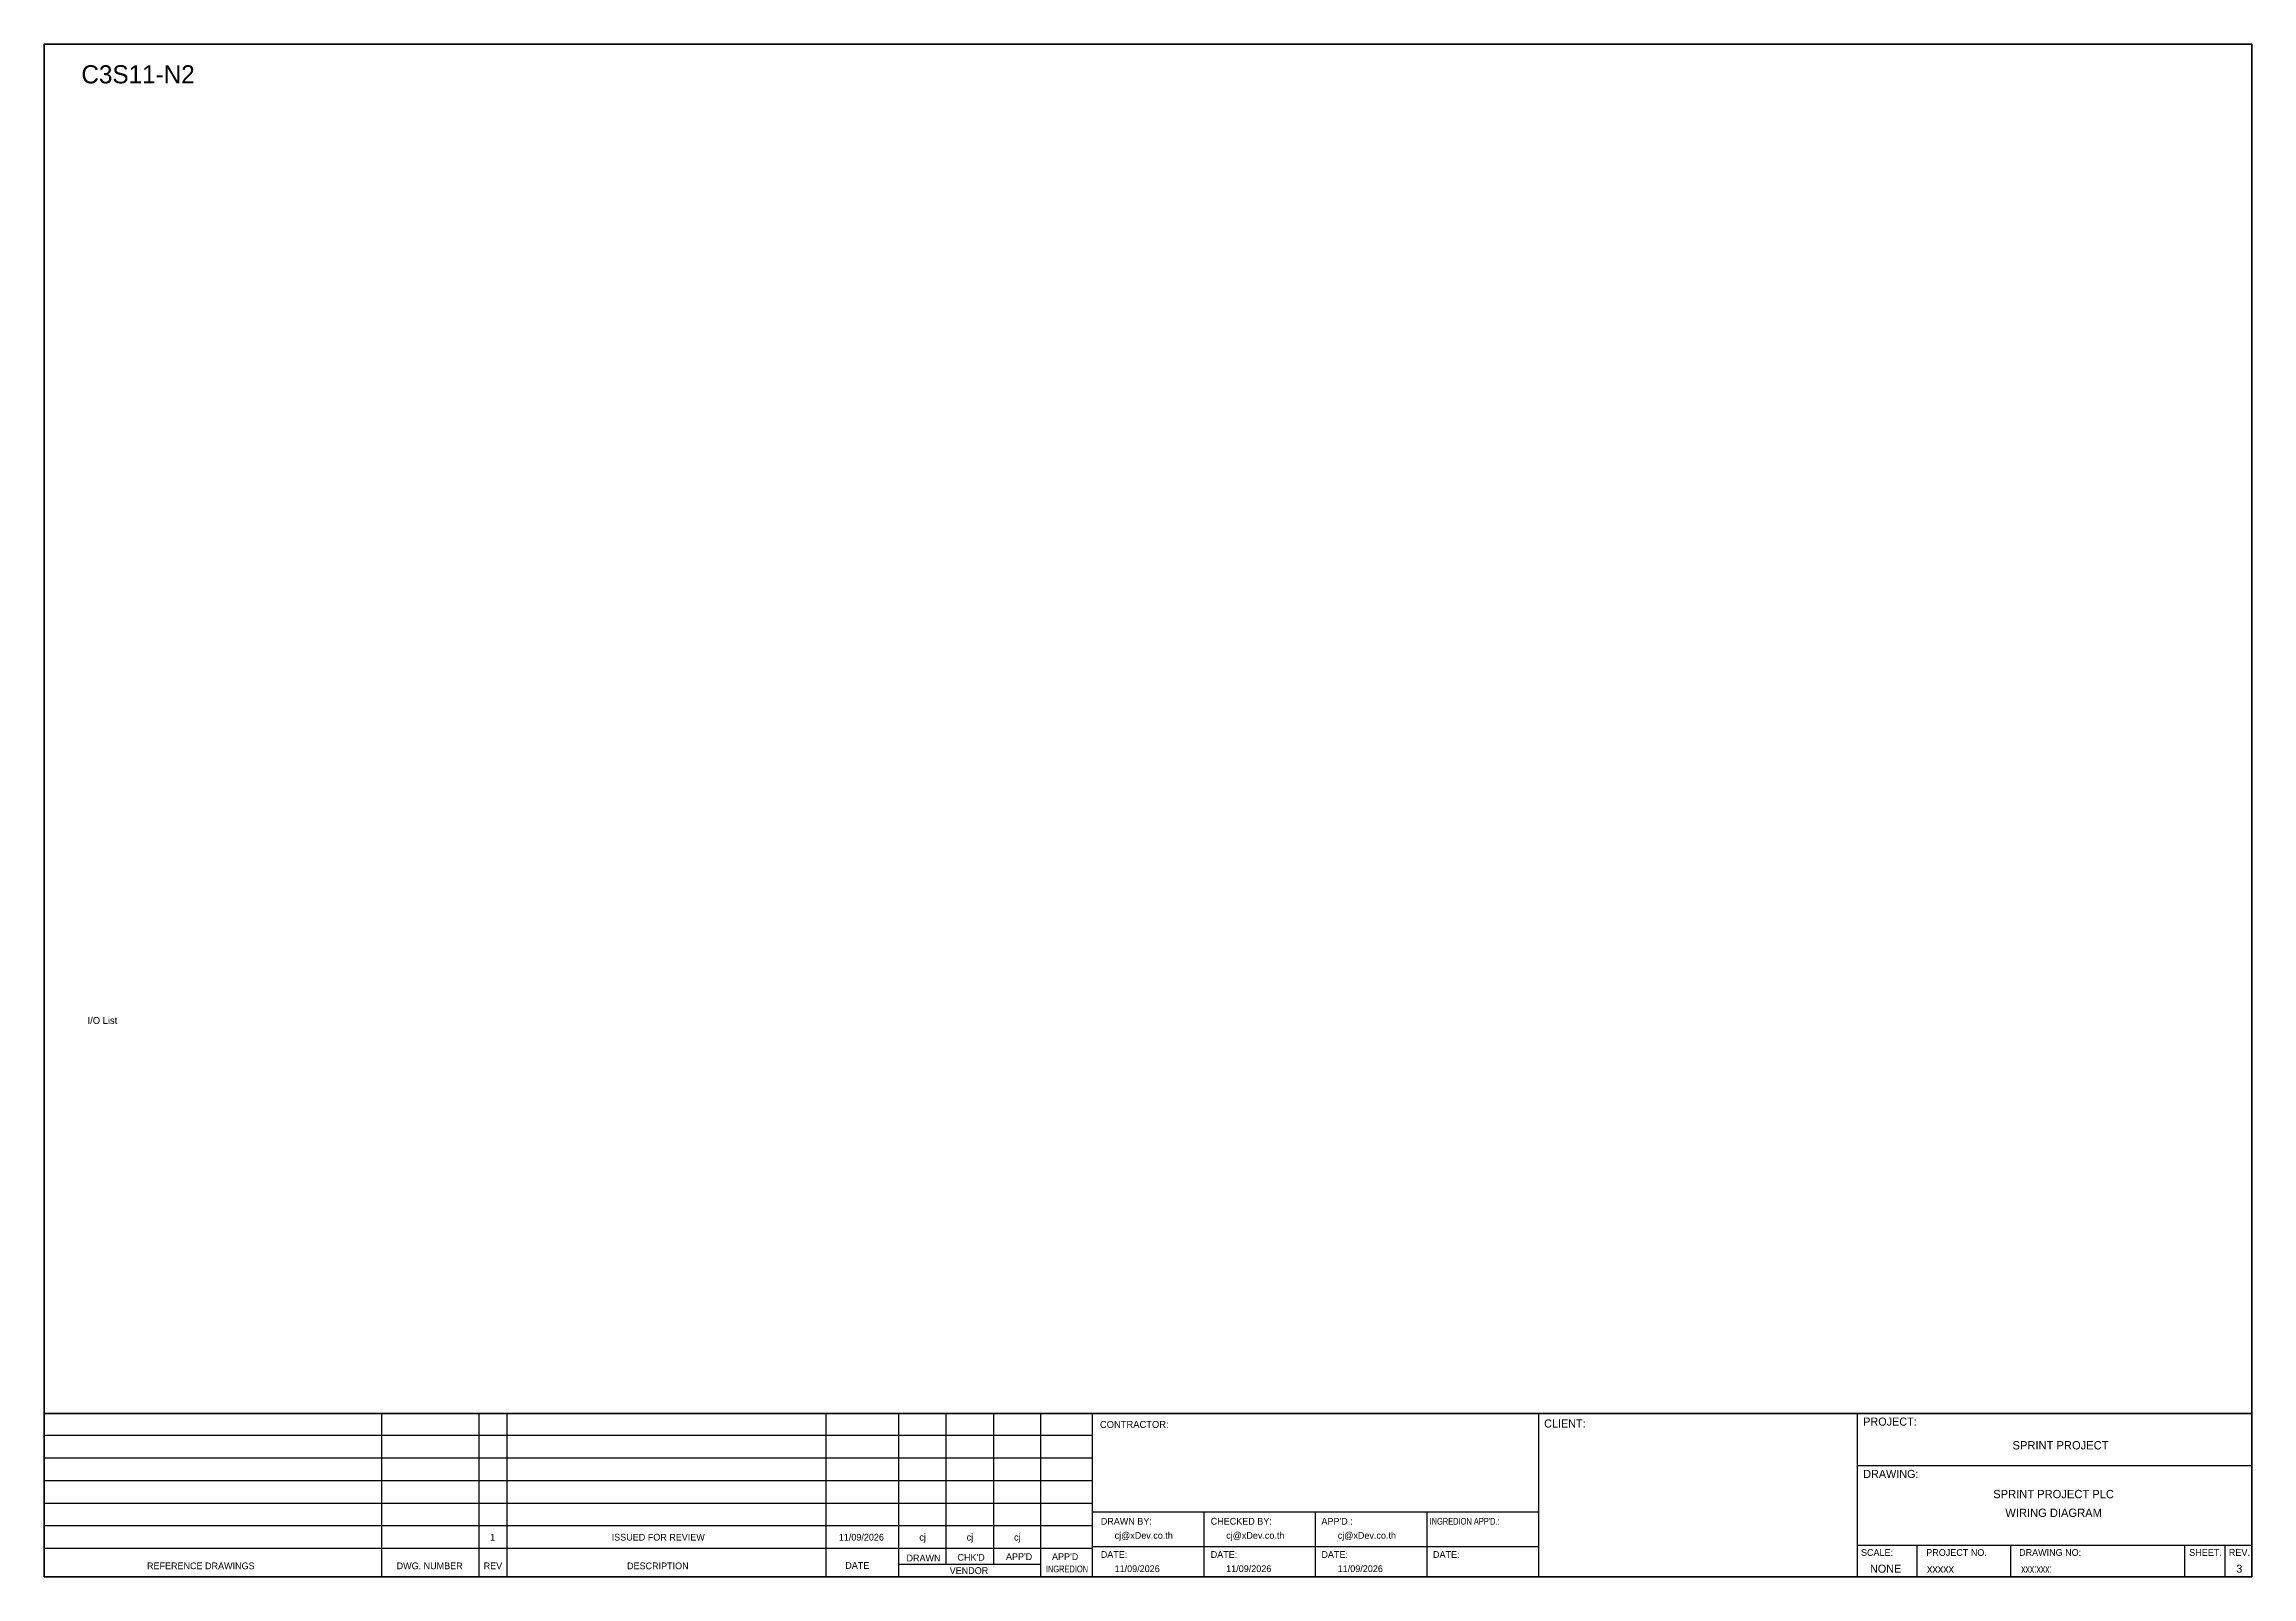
# Model space of a CAD drawing. Header units: metres. Extents: x 0 to 20667, y -39055 to 2704.
# Drawn here: x 16773 to 20667, y -15021 to -12317 of the extents above; entities that cross this region are included whole.
import ezdxf
from ezdxf.enums import TextEntityAlignment as Align

# ---------------------------------------------------------------- set-up
doc = ezdxf.new("R2010")
doc.units = ezdxf.units.M

msp = doc.modelspace()

# ---------------------------------------------------------------- texts
at = {"color": 2}
msp.add_text('C3S11-N2', height=32, dxfattribs=at).set_placement((16838.9, -12386.1))
at = {"color": 4, "ltscale": 100}
for s, p in [('SPRINT PROJECT', (20329.1, -14788.9)), ('SPRINT PROJECT PLC', (20316.9, -14875)), ('WIRING DIAGRAM', (20316.9, -14908))]:
    msp.add_text(s, height=14.693, dxfattribs=at).set_placement(p, align=Align.MIDDLE_CENTER)
at = {"layer": 'GT_1', "color": 4}
for s, p in [('CLIENT:', (19418.5, -14757.6)), ('PROJECT:', (19981.2, -14754.3)), ('DRAWING:', (19981.2, -14846.6))]:
    msp.add_text(s, height=14.25, dxfattribs=at).set_placement(p)
at = {"layer": 'MEMBER', "color": 4, "ltscale": 0.8}
for s, height, p in [('I/O List', 12.35, (16849.8, -14045.5)), ('CONTRACTOR:', 12.35, (18635.1, -14758.3)), ('DRAWN BY:', 11.88, (18636.6, -14928.9)), ('cj@xDev.co.th', 11.875, (18661, -14953.9)), ('CHECKED BY:', 11.875, (18830.5, -14928.9)), ('cj@xDev.co.th', 11.875, (18857.8, -14953.9)), ("APP'D.:", 11.88, (19025.7, -14928.9)), ('cj@xDev.co.th', 11.875, (19054.5, -14953.9)), ('DRAWN', 11.88, (18294, -14993.8)), ("CHK'D", 11.88, (18383.8, -14992.6)), ("APP'D", 11.88, (18469.4, -14991.4)), ("APP'D", 11.88, (18550.6, -14991.4)), ('DATE:', 11.88, (18636.6, -14987.5)), ('DATE:', 11.88, (18830.5, -14987.5)), ('DATE:', 11.88, (19025.7, -14987.5)), ('DATE:', 11.88, (19222.5, -14987.5)), ('SCALE:', 11.88, (19977.2, -14984)), ('PROJECT NO.', 11.875, (20092.4, -14984)), ('DRAWING NO:', 11.875, (20256.1, -14984)), ('SHEET.', 12, (20555.9, -14984)), ('REV.', 12, (20625.8, -14984)), ('REFERENCE DRAWINGS', 11.875, (16954.6, -15007.6)), ('DWG. NUMBER', 11.875, (17394.8, -15007.6)), ('REV', 11.88, (17548.3, -15007.6)), ('DESCRIPTION', 11.875, (17801.2, -15007.6)), ('DATE', 11.88, (18186, -15006.9)), ('VENDOR', 11.88, (18370.1, -15015.9)), ('11/09/2026', 11.88, (18661, -15012.6)), ('11/09/2026', 11.88, (18857.8, -15012.6)), ('11/09/2026', 11.88, (19054.5, -15012.6)), ('NONE', 14.23, (19993.2, -15013.7)), ('xxxxx', 14.23, (20093.6, -15013.7))]:
    msp.add_text(s, height=height, dxfattribs=at).set_placement(p)
for s, height, p in [('1', 11.9, (17564.1, -14951.1)), ('ISSUED FOR REVIEW', 11.875, (17856.2, -14951.1)), ('11/09/2026', 11.88, (18214.4, -14951.1)), ('cj', 11.88, (18322.3, -14951.1)), ('cj', 11.88, (18405.9, -14951.1)), ('cj', 11.88, (18489.4, -14951.1))]:
    msp.add_text(s, height=height, dxfattribs=at).set_placement(p, align=Align.MIDDLE_CENTER)
at = {"layer": 'MEMBER', "color": 4, "ltscale": 0.8, "width": 0.8}
for s, height, p in [("INGREDION APP'D.:", 11.875, (19216.5, -14928.9)), ('INGREDION', 11.88, (18539.8, -15013.1)), ('xxx:xxx:', 14.23, (20259.8, -15013.7))]:
    msp.add_text(s, height=height, dxfattribs=at).set_placement(p)
at = {"layer": 'MEMBER', "color": 4, "ltscale": 0.8}
msp.add_text('3', height=14.2, dxfattribs=at).set_placement((20644.4, -15013.7), align=Align.CENTER)

# ---------------------------------------------------------------- linework, layer by layer
at = {"color": 4}
for p, q in [((20075.5, -14965), (20075.5, -15021.1)), ((20240.8, -14965), (20240.8, -15021.1))]:
    msp.add_line(p, q, dxfattribs=at)
at = {"color": 4, "ltscale": 0.5}
for p, q in [((20547.9, -14965), (20547.9, -15021.1)), ((20547.9, -14965), (20547.9, -15021.1)), ((20619.1, -14965), (20619.1, -15021.1)), ((20619.1, -14965), (20619.1, -15021.1))]:
    msp.add_line(p, q, dxfattribs=at)
at = {"layer": 'GT_1', "color": 4}
for p, q in [((17368.6, -15021.1), (17368.6, -14732.9)), ((17540.5, -15021.1), (17540.5, -14732.9)), ((17589.6, -15021.1), (17589.6, -14732.9)), ((18152.3, -15021.1), (18152.3, -14732.9)), ((18280.6, -15021.1), (18280.6, -14732.9)), ((18364.2, -14999.3), (18364.2, -14732.9)), ((18447.7, -14999.2), (18447.7, -14732.9)), ((18531, -15021.1), (18531, -14732.9)), ((18622, -15021.1), (18622, -14732.9)), ((19409, -15021.1), (19409, -14732.9)), ((19971.3, -15021.1), (19971.3, -14732.9)), ((19971.3, -15021.1), (19971.3, -14732.9)), ((19971.3, -15021.1), (19971.3, -14732.9)), ((18622, -14771.8), (16773.2, -14771.8)), ((18622, -14811.6), (16773.2, -14811.6)), ((18622, -14851.5), (16773.2, -14851.5)), ((18622, -14891.4), (16773.2, -14891.4)), ((19409, -14906.7), (18622, -14906.7)), ((18818.8, -15021.1), (18818.8, -14906.7)), ((19015.5, -15021.1), (19015.5, -14906.7)), ((19212.3, -15021.1), (19212.3, -14906.7)), ((18622, -14931.3), (16773.2, -14931.3)), ((18621.9, -14971.3), (16773.2, -14971.3)), ((19409, -14968.2), (18622, -14968.2)), ((19971.3, -14965), (20666.5, -14965)), ((18531, -14999.3), (18280.6, -14999.3))]:
    msp.add_line(p, q, dxfattribs=at)
at = {"layer": 'HELPPOINT', "color": 4, "lineweight": 35}
for p, q in [((16773.2, -15021.1), (16773.2, -12316.9)), ((16773.2, -12316.9), (20666.5, -12316.9)), ((16773.2, -15021.1), (16773.2, -12316.9)), ((16773.2, -12316.9), (20666.5, -12316.9)), ((20666.5, -12316.9), (20666.5, -15021.1)), ((20666.5, -12316.9), (20666.5, -15021.1)), ((20666.5, -15021.1), (16773.2, -15021.1)), ((20666.5, -15021.1), (16773.2, -15021.1))]:
    msp.add_line(p, q, dxfattribs=at)
at = {"layer": 'HELPPOINT', "color": 4}
for p, q in [((19971.3, -14824.5), (20666.5, -14824.5)), ((19971.3, -14824.5), (20666.5, -14824.5)), ((19971.3, -14965), (20666.5, -14965))]:
    msp.add_line(p, q, dxfattribs=at)
at = {"layer": 'MEMBER', "color": 4, "lineweight": 35}
msp.add_line((16773.2, -14732.9), (20666.5, -14732.9), dxfattribs=at)
msp.add_line((16773.2, -14732.9), (20666.5, -14732.9), dxfattribs=at)
at = {"layer": 'MEMBER', "color": 4}
for p, q in [((19971.3, -14824.5), (20666.5, -14824.5)), ((19971.3, -14824.5), (20666.5, -14824.5)), ((19971.3, -14965), (20666.5, -14965)), ((19971.3, -14965), (20666.5, -14965))]:
    msp.add_line(p, q, dxfattribs=at)

msp.set_redraw_order([(e.dxf.handle, doc.entitydb.next_handle()) for e in msp.query("TEXT MTEXT ATTDEF DIMENSION ARC_DIMENSION")])  # texts and dimensions are drawn at this point

doc.saveas('drawing.dxf')
